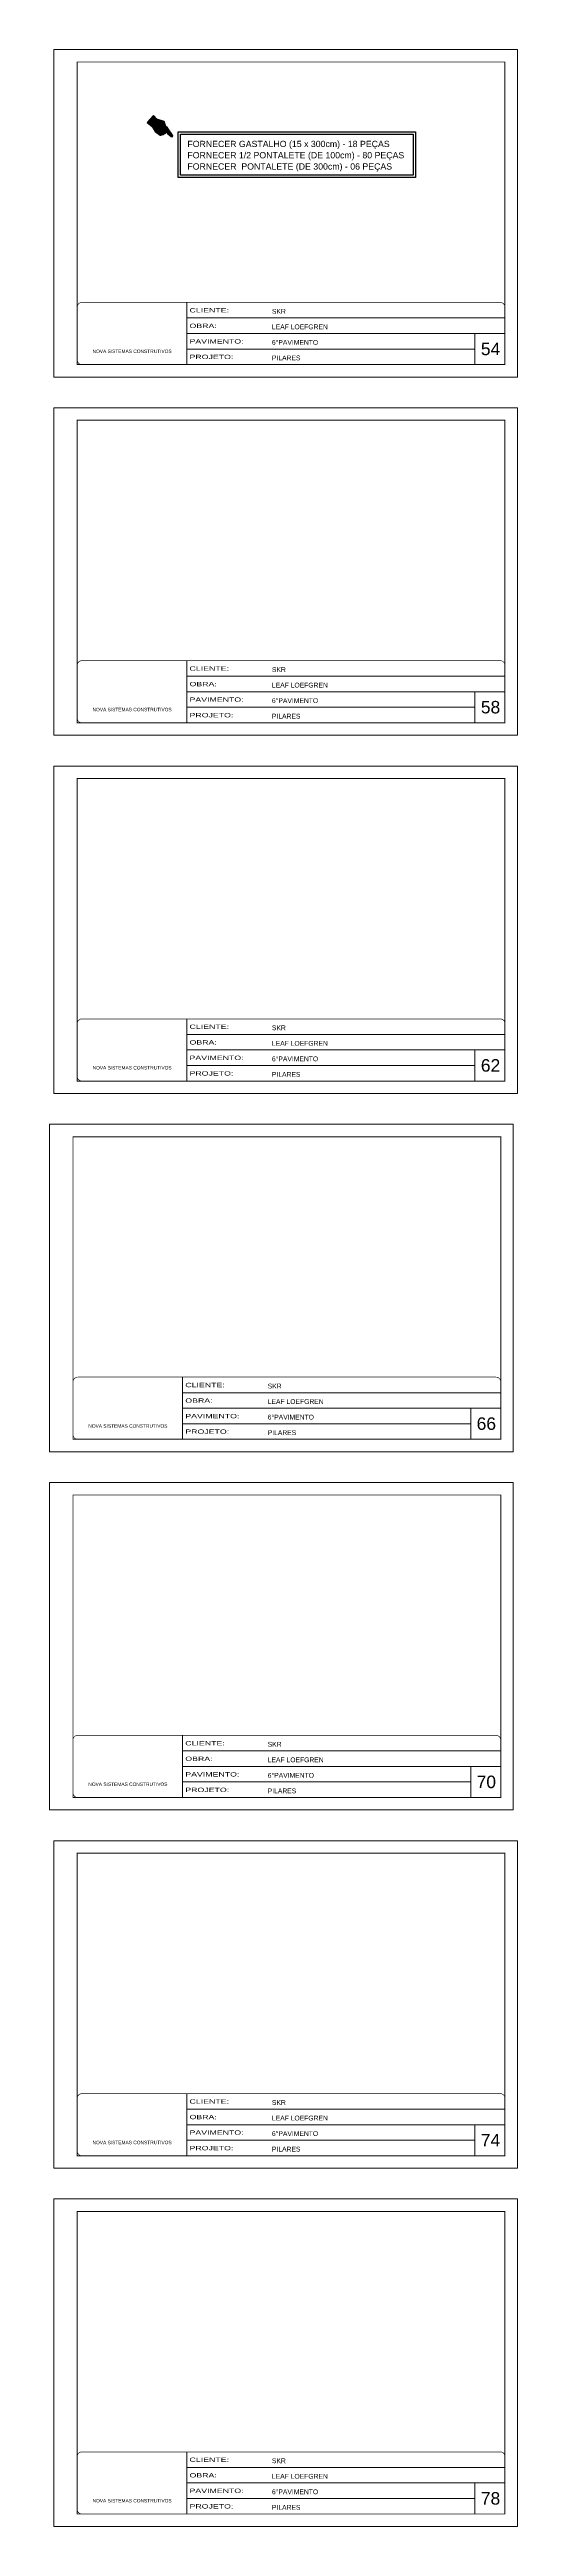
# Model space of a CAD drawing. Extents: x 14400 to 27878, y -21631 to 6985.
# Drawn here: x 15985 to 17483, y -15888 to -7947 of the extents above; entities that cross this region are included whole.
import ezdxf

# ---------------------------------------------------------------- set-up
doc = ezdxf.new("R2010")
doc.units = 0
doc.linetypes.add('CONTINUO', pattern=[0])
doc.linetypes.add('DASHED', pattern=[0.75, 0.5, -0.25])
for name, color, linetype, lineweight in [('CARIMBO', 255, 'Continuous', 9), ('Folhas', 255, 'Continuous', 9), ('SARRAFO DE PRESSAO', 251, 'DASHED', 9)]:
    doc.layers.add(name, color=color, linetype=linetype, lineweight=lineweight)
doc.layers.add('REGUA-80', color=111, linetype='Continuous')
doc.layers.add('va165-sec', color=5, linetype='DASHED')
doc.styles.add('ARIAL', font='arial.ttf')
doc.styles.add('Tecnologia', font='')
doc.styles.get('Tecnologia').set_extended_font_data('Forgotten Futurist')

# ---------------------------------------------------------------- blocks, each defined once
blk = doc.blocks.new('9999999999')
at = {"color": 30, "linetype": 'CONTINUO'}
for p, q in [((98564.6, 34230.2), (98564.6, 34429.4)), ((98564.6, 34379.6), (99584, 34379.6)), ((98564.6, 34329.8), (99488, 34329.8)), ((99584, 34329.8), (99488, 34329.8)), ((99488, 34329.8), (99488, 34230.2)), ((98564.6, 34280), (99488, 34280))]:
    blk.add_line(p, q, dxfattribs=at)
at = {"color": 30, "linetype": 'CONTINUO', "const_width": 2}
blk.add_lwpolyline([(99584, 34230.2), (99584, 34414.4, 0.414214), (99569, 34429.4), (98229, 34429.4, 0.414214), (98214, 34414.4), (98214, 34245.2, 0.414214), (98229, 34230.2), (99584, 34230.2)], format="xyb", dxfattribs=at)
at = {"layer": 'Folhas'}
blk.add_lwpolyline([(98139, 34190.2), (99624, 34190.2), (99624, 35240.2), (98139, 35240.2)], close=True, dxfattribs=at)
at = {"layer": 'Folhas', "color": 30, "const_width": 3}
blk.add_lwpolyline([(98214, 34230.2), (99584, 34230.2), (99584, 35200.2), (98214, 35200.2)], close=True, dxfattribs=at)
at = {"color": 7, "linetype": 'Continuous', "ltscale": 5, "style": 'ARIAL'}
for s, height, p in [('SKR', 15.48, (98837.7, 34393.1)), ('6°PAVIMENTO', 15.483, (98837.7, 34293.5)), ('LEAF LOEFGREN', 15.483, (98837.7, 34343.3)), ('NOVA SISTEMAS CONSTRUTIVOS', 11.059, (98263.2, 34267.2)), ('PILARES', 15.48, (98837.7, 34243.7))]:
    blk.add_text(s, height=height, dxfattribs=at).set_placement(p)
at = {"layer": 'Folhas', "color": 7, "style": 'Tecnologia', "width": 1.5}
for s, p in [('CLIENTE:', (98573.7, 34397.2)), ('OBRA:', (98573.7, 34347.3)), ('PAVIMENTO:', (98573.7, 34297.5)), ('PROJETO:', (98573.7, 34247.7))]:
    blk.add_text(s, height=14, dxfattribs=at).set_placement(p)
blk = doc.blocks.new('INDICADOR')
at = {"layer": 'va165-sec', "ltscale": 100}
blk.add_hatch(color=61, dxfattribs=at).paths.add_polyline_path([(-59.7, -24.5), (-37.5, -24.3), (-35.4, -22.8), (-34.7, -18.5), (-36.9, -15.9), (-32.1, -16.5), (-29.9, -15.1), (-29.3, -11.2), (-31.5, -8.9), (-29.5, -9.3), (-27.5, -7.7), (-26.6, -3.4), (-28.9, -0.4), (-18.5, -2.8), (-3.7, -3.1), (-0.7, -1.9), (0, 0), (-1.3, 2.8), (-2.9, 3.5), (-33.7, 13.2), (-42.6, 13.1), (-44, 16), (-56.7, 23.9), (-82.1, 13.8), (-99.5, 16.7), (-102.1, -17), (-79.1, -17.5)])
at = {"layer": 'REGUA-80', "color": 1}
blk.add_lwpolyline([(-102.1, -17), (-79.1, -17.5), (-59.7, -24.5), (-37.5, -24.3), (-35.4, -22.8), (-34.7, -18.5), (-36.9, -15.9), (-43.1, -15.1), (-32.1, -16.5), (-29.9, -15.1), (-29.3, -11.2), (-31.5, -8.9), (-41.5, -7), (-29.5, -9.3), (-27.5, -7.7), (-26.6, -3.4), (-28.9, -0.4), (-39.8, 2.2), (-18.5, -2.8), (-3.7, -3.1), (-0.7, -1.9), (0, 0), (-1.3, 2.8), (-2.9, 3.5), (-33.7, 13.2), (-42.6, 13.1), (-61.9, 12.9), (-42.6, 13.1), (-44, 16), (-56.7, 23.9), (-82.1, 13.8), (-99.5, 16.7), (-102.1, -17)], dxfattribs=at)
blk = doc.blocks.new('DEDADA')
at = {"linetype": 'Continuous', "ltscale": 100, "xscale": 0.5000000000004939, "yscale": 0.5000000000004939, "zscale": 0.5000000000004939, "rotation": 321.5463332659798}
blk.add_blockref('INDICADOR', (63.1, 17), dxfattribs=at)

msp = doc.modelspace()

# ---------------------------------------------------------------- linework, layer by layer
at = {"color": 1}
for points in [[(16396.53, -8210.67), (17157.43, -8210.67), (17157.43, -8357.33), (16396.53, -8357.33)], [(16404.35, -8218.49), (17149.61, -8218.49), (17149.61, -8349.5), (16404.35, -8349.5)]]:
    msp.add_lwpolyline(points, close=True, dxfattribs=at)

# ---------------------------------------------------------------- block references
at = {"lineweight": 5, "xscale": 1.791027142672635, "yscale": 1.791027142672635, "zscale": 0.5970090475575454}
msp.add_blockref('DEDADA', (16265.71, -8255.94), dxfattribs=at)
at = {"layer": 'SARRAFO DE PRESSAO', "color": 6, "linetype": 'ByBlock'}
for p in [(-82140.51, -43186.95), (-82140.51, -44335.53), (-82140.51, -45484.1), (-82154.01, -46632.68), (-82154.01, -47781.25), (-82140.51, -48929.83), (-82140.51, -50078.4)]:
    msp.add_blockref('9999999999', p, dxfattribs=at)

# ---------------------------------------------------------------- texts
at = {"layer": 'CARIMBO', "color": 1, "style": 'ARIAL'}
for s, p in [('FORNECER GASTALHO (15 x 300cm) - 18 PEÇAS', (16426.36, -8259.48)), ('FORNECER 1/2 PONTALETE (DE 100cm) - 80 PEÇAS', (16426.36, -8295.56)), ('FORNECER  PONTALETE (DE 300cm) - 06 PEÇAS', (16426.36, -8331.65))]:
    msp.add_text(s, height=20.0648, dxfattribs=at).set_placement(p)
at = {"layer": 'CARIMBO', "style": 'ARIAL'}
for s, p in [('54', (17366.33, -8926.61)), ('58', (17366.33, -10075.18)), ('62', (17366.33, -11223.76)), ('66', (17352.83, -12372.33)), ('70', (17352.83, -13520.91)), ('74', (17366.33, -14669.48)), ('78', (17366.33, -15818.06))]:
    msp.add_text(s, height=40, dxfattribs=at).set_placement(p)

doc.saveas('drawing.dxf')
